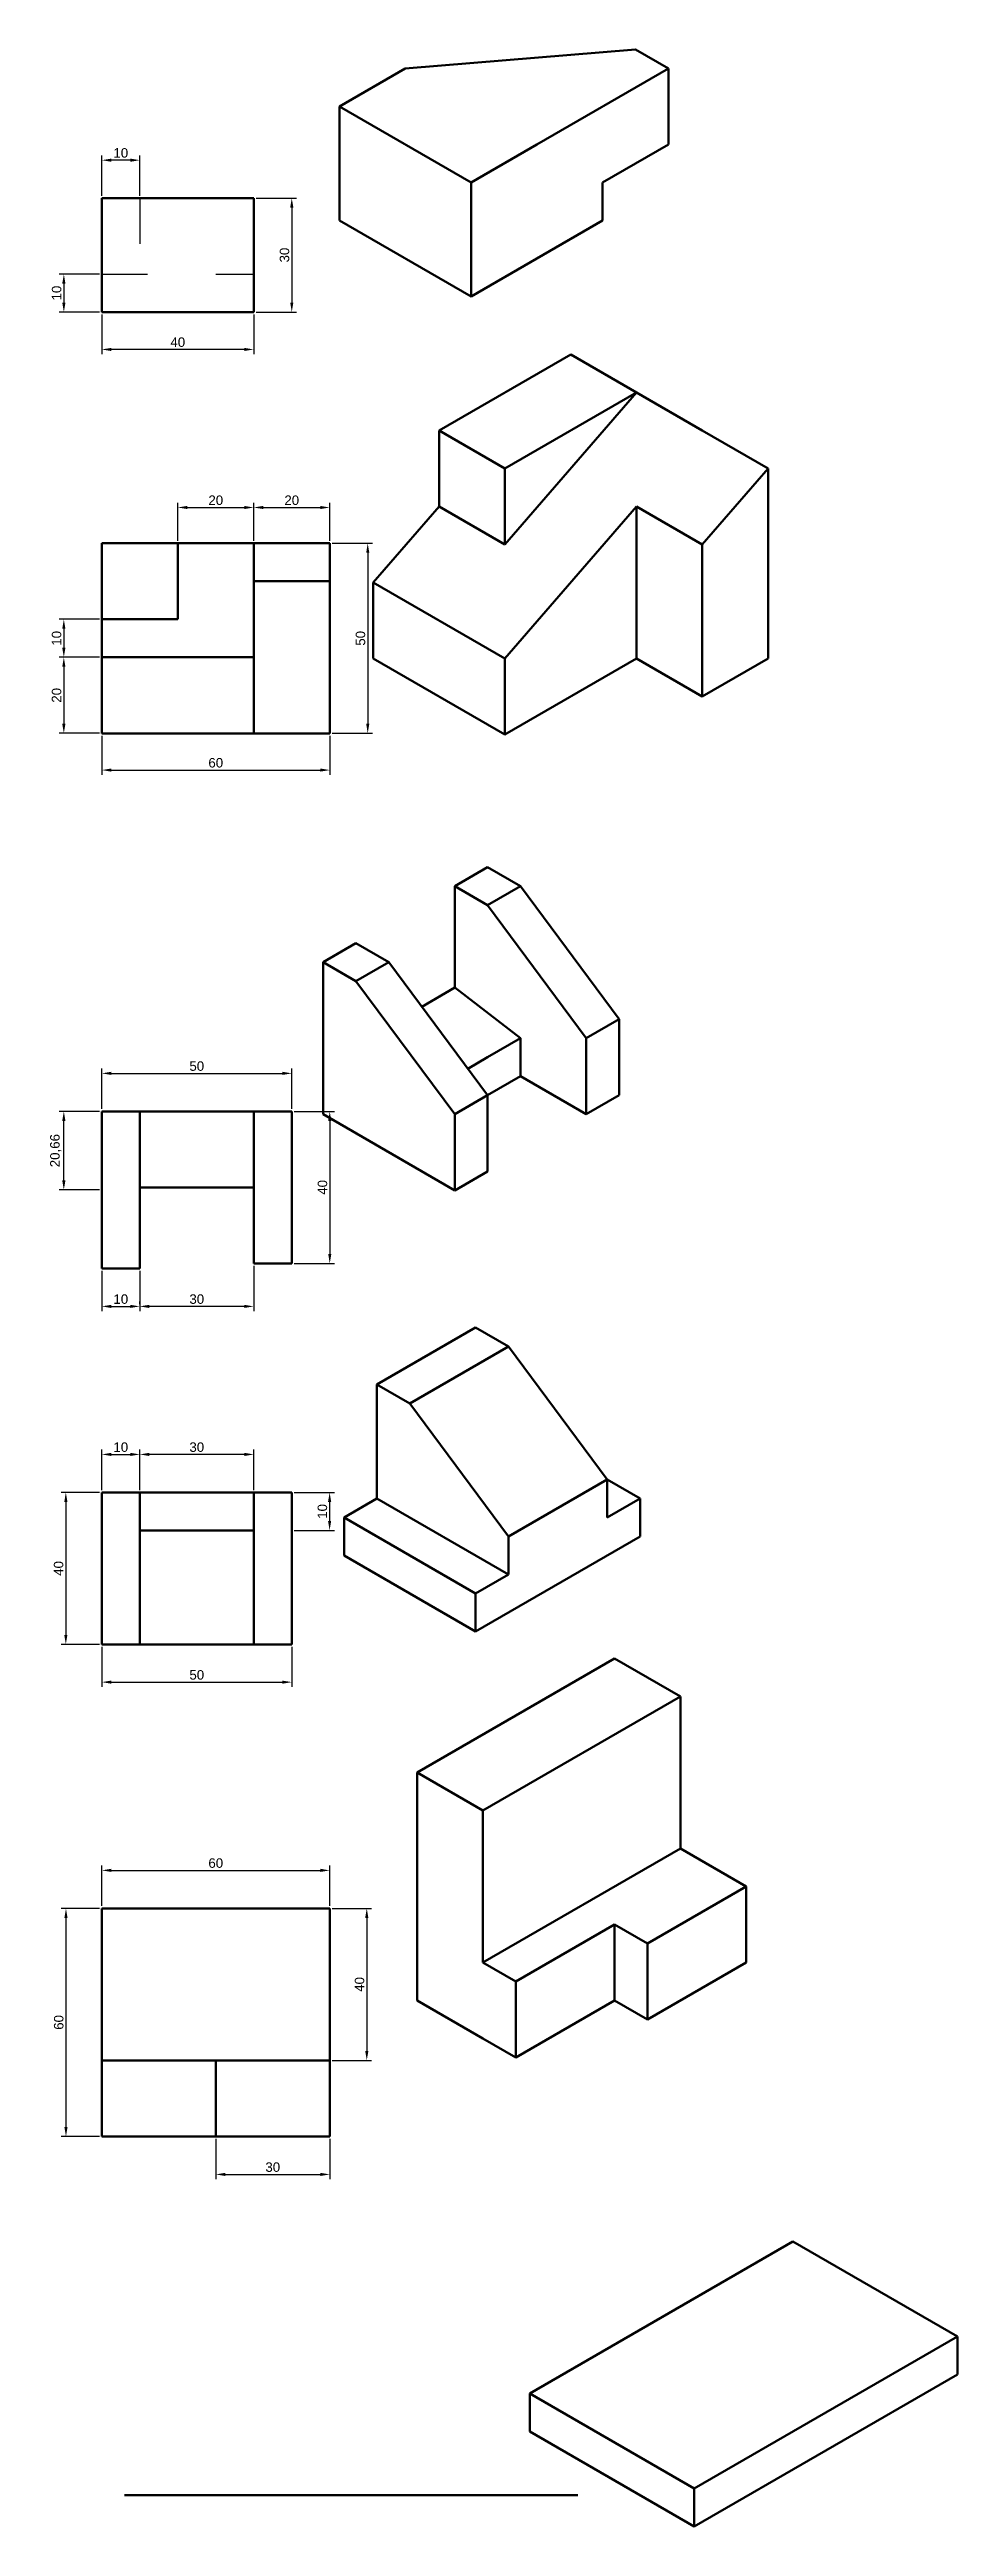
# Model space of a CAD drawing. Header units: millimetres. Extents: x 36 to 362, y 44 to 1470.
# Drawn here: x 36 to 275, y 818 to 1470 of the extents above; entities that cross this region are included whole.
import ezdxf

# ---------------------------------------------------------------- set-up
doc = ezdxf.new("R2010")
doc.units = ezdxf.units.MM
doc.linetypes.add('ACAD_ISO03W100', pattern=[30, 12, -18])
doc.layers.get('0').update_dxf_attribs({"lineweight": 50})
doc.layers.add('cota', color=5, linetype='Continuous', lineweight=25)
doc.layers.add('oculto', color=3, linetype='ACAD_ISO03W100', lineweight=25, plot=False)
doc.styles.get("Standard").update_dxf_attribs({"font": 'arial.ttf'})
doc.dimstyles.new('ISO-25', dxfattribs={"dimtxt": 2.5, "dimasz": 2.5, "dimexe": 1.25, "dimexo": 0.625, "dimtad": 1, "dimtxsty": 'Standard', "dimcen": 2.5, "dimadec": 0, "dimazin": 0, "dimtfac": 1, "dimtmove": 0, "dimatfit": 3, "dimfxl": 1, "dimarcsym": 0})

msp = doc.modelspace()

# ---------------------------------------------------------------- blocks, each defined once
blk = doc.blocks.new('*D40')
at = {"layer": 'cota', "color": 0, "lineweight": -2, "transparency": 16777216}
for p, q in [((49.11, 981.12), (39.05, 981.12)), ((40.3, 978.62), (40.3, 923.62)), ((49.11, 921.12), (39.05, 921.12))]:
    blk.add_line(p, q, dxfattribs=at)
at = {"layer": 'cota', "color": 0, "transparency": 16777216}
for points in [[(39.88, 978.62), (40.71, 978.62), (40.3, 981.12)], [(39.88, 923.62), (40.71, 923.62), (40.3, 921.12)]]:
    blk.add_solid(points, dxfattribs=at)
at = {"layer": 'defpoints', "color": 0, "transparency": 16777216}
for p in [(49.73, 981.12), (40.3, 921.12), (49.73, 921.12)]:
    blk.add_point(p, dxfattribs=at)
at = {"layer": 'cota', "color": 0, "transparency": 16777216, "insert": (38.4, 951.12), "char_height": 2.5, "attachment_point": 5, "rotation": 90}
blk.add_mtext('60', dxfattribs=at)
blk = doc.blocks.new('*D41')
at = {"layer": 'cota', "color": 0, "lineweight": -2, "transparency": 16777216}
for p, q in [((49.73, 981.75), (49.73, 992.37)), ((52.23, 991.12), (107.23, 991.12)), ((109.73, 981.75), (109.73, 992.37))]:
    blk.add_line(p, q, dxfattribs=at)
at = {"layer": 'cota', "color": 0, "transparency": 16777216}
for points in [[(52.23, 991.54), (52.23, 990.71), (49.73, 991.12)], [(107.23, 991.54), (107.23, 990.71), (109.73, 991.12)]]:
    blk.add_solid(points, dxfattribs=at)
at = {"layer": 'defpoints', "color": 0, "transparency": 16777216}
for p in [(109.73, 991.12), (49.73, 981.12), (109.73, 981.12)]:
    blk.add_point(p, dxfattribs=at)
at = {"layer": 'cota', "color": 0, "transparency": 16777216, "insert": (79.73, 993.03), "char_height": 2.5, "attachment_point": 5}
blk.add_mtext('60', dxfattribs=at)
blk = doc.blocks.new('*D42')
at = {"layer": 'cota', "color": 0, "lineweight": -2, "transparency": 16777216}
for p, q in [((110.36, 981.12), (120.73, 981.12)), ((119.48, 978.62), (119.48, 943.62)), ((110.36, 941.12), (120.73, 941.12))]:
    blk.add_line(p, q, dxfattribs=at)
at = {"layer": 'cota', "color": 0, "transparency": 16777216}
for points in [[(119.06, 978.62), (119.9, 978.62), (119.48, 981.12)], [(119.06, 943.62), (119.9, 943.62), (119.48, 941.12)]]:
    blk.add_solid(points, dxfattribs=at)
at = {"layer": 'defpoints', "color": 0, "transparency": 16777216}
for p in [(109.73, 981.12), (109.73, 941.12), (119.48, 941.12)]:
    blk.add_point(p, dxfattribs=at)
at = {"layer": 'cota', "color": 0, "transparency": 16777216, "insert": (117.58, 961.12), "char_height": 2.5, "attachment_point": 5, "rotation": 90}
blk.add_mtext('40', dxfattribs=at)
blk = doc.blocks.new('*D43')
at = {"layer": 'cota', "color": 0, "lineweight": -2, "transparency": 16777216}
for p, q in [((79.73, 920.5), (79.73, 909.87)), ((109.73, 920.5), (109.73, 909.87)), ((82.23, 911.12), (107.23, 911.12))]:
    blk.add_line(p, q, dxfattribs=at)
at = {"layer": 'cota', "color": 0, "transparency": 16777216}
for points in [[(82.23, 911.54), (82.23, 910.71), (79.73, 911.12)], [(107.23, 911.54), (107.23, 910.71), (109.73, 911.12)]]:
    blk.add_solid(points, dxfattribs=at)
at = {"layer": 'defpoints', "color": 0, "transparency": 16777216}
for p in [(79.73, 921.12), (109.73, 921.12), (109.73, 911.12)]:
    blk.add_point(p, dxfattribs=at)
at = {"layer": 'cota', "color": 0, "transparency": 16777216, "insert": (94.73, 913.03), "char_height": 2.5, "attachment_point": 5}
blk.add_mtext('30', dxfattribs=at)
blk = doc.blocks.new('*D44')
at = {"layer": 'cota', "color": 0, "lineweight": -2, "transparency": 16777216}
for p, q in [((49.11, 1090.57), (39.01, 1090.57)), ((40.26, 1088.07), (40.26, 1053.07)), ((49.11, 1050.57), (39.01, 1050.57))]:
    blk.add_line(p, q, dxfattribs=at)
at = {"layer": 'cota', "color": 0, "transparency": 16777216}
for points in [[(39.85, 1088.07), (40.68, 1088.07), (40.26, 1090.57)], [(39.85, 1053.07), (40.68, 1053.07), (40.26, 1050.57)]]:
    blk.add_solid(points, dxfattribs=at)
at = {"layer": 'defpoints', "color": 0, "transparency": 16777216}
for p in [(49.73, 1090.57), (40.26, 1050.57), (49.73, 1050.57)]:
    blk.add_point(p, dxfattribs=at)
at = {"layer": 'cota', "color": 0, "transparency": 16777216, "insert": (38.36, 1070.57), "char_height": 2.5, "attachment_point": 5, "rotation": 90}
blk.add_mtext('40', dxfattribs=at)
blk = doc.blocks.new('*D45')
at = {"layer": 'cota', "color": 0, "lineweight": -2, "transparency": 16777216}
for p, q in [((100.36, 1090.57), (110.95, 1090.57)), ((109.7, 1088.07), (109.7, 1083.07)), ((100.36, 1080.57), (110.95, 1080.57))]:
    blk.add_line(p, q, dxfattribs=at)
at = {"layer": 'cota', "color": 0, "transparency": 16777216}
for points in [[(109.28, 1088.07), (110.11, 1088.07), (109.7, 1090.57)], [(109.28, 1083.07), (110.11, 1083.07), (109.7, 1080.57)]]:
    blk.add_solid(points, dxfattribs=at)
at = {"layer": 'defpoints', "color": 0, "transparency": 16777216}
for p in [(99.73, 1090.57), (99.73, 1080.57), (109.7, 1080.57)]:
    blk.add_point(p, dxfattribs=at)
at = {"layer": 'cota', "color": 0, "transparency": 16777216, "insert": (107.8, 1085.57), "char_height": 2.5, "attachment_point": 5, "rotation": 90}
blk.add_mtext('10', dxfattribs=at)
blk = doc.blocks.new('*D46')
at = {"layer": 'cota', "color": 0, "lineweight": -2, "transparency": 16777216}
for p, q in [((49.73, 1049.95), (49.73, 1039.4)), ((99.73, 1049.95), (99.73, 1039.4)), ((52.23, 1040.65), (97.23, 1040.65))]:
    blk.add_line(p, q, dxfattribs=at)
at = {"layer": 'cota', "color": 0, "transparency": 16777216}
for points in [[(52.23, 1041.06), (52.23, 1040.23), (49.73, 1040.65)], [(97.23, 1041.06), (97.23, 1040.23), (99.73, 1040.65)]]:
    blk.add_solid(points, dxfattribs=at)
at = {"layer": 'defpoints', "color": 0, "transparency": 16777216}
for p in [(49.73, 1050.57), (99.73, 1050.57), (99.73, 1040.65)]:
    blk.add_point(p, dxfattribs=at)
at = {"layer": 'cota', "color": 0, "transparency": 16777216, "insert": (74.73, 1042.55), "char_height": 2.5, "attachment_point": 5}
blk.add_mtext('50', dxfattribs=at)
blk = doc.blocks.new('*D47')
at = {"layer": 'cota', "color": 0, "lineweight": -2, "transparency": 16777216}
for p, q in [((49.73, 1091.2), (49.73, 1101.82)), ((59.73, 1091.2), (59.73, 1101.82)), ((52.23, 1100.57), (57.23, 1100.57))]:
    blk.add_line(p, q, dxfattribs=at)
at = {"layer": 'cota', "color": 0, "transparency": 16777216}
for points in [[(52.23, 1100.98), (52.23, 1100.15), (49.73, 1100.57)], [(57.23, 1100.98), (57.23, 1100.15), (59.73, 1100.57)]]:
    blk.add_solid(points, dxfattribs=at)
at = {"layer": 'defpoints', "color": 0, "transparency": 16777216}
for p in [(59.73, 1100.57), (49.73, 1090.57), (59.73, 1090.57)]:
    blk.add_point(p, dxfattribs=at)
at = {"layer": 'cota', "color": 0, "transparency": 16777216, "insert": (54.73, 1102.47), "char_height": 2.5, "attachment_point": 5}
blk.add_mtext('10', dxfattribs=at)
blk = doc.blocks.new('*D48')
at = {"layer": 'cota', "color": 0, "lineweight": -2, "transparency": 16777216}
for p, q in [((59.73, 1101.19), (59.73, 1101.82)), ((89.73, 1091.2), (89.73, 1101.82)), ((87.23, 1100.57), (62.23, 1100.57))]:
    blk.add_line(p, q, dxfattribs=at)
at = {"layer": 'cota', "color": 0, "transparency": 16777216}
for points in [[(62.23, 1100.98), (62.23, 1100.15), (59.73, 1100.57)], [(87.23, 1100.98), (87.23, 1100.15), (89.73, 1100.57)]]:
    blk.add_solid(points, dxfattribs=at)
at = {"layer": 'defpoints', "color": 0, "transparency": 16777216}
for p in [(59.73, 1100.57), (59.73, 1100.57), (89.73, 1090.57)]:
    blk.add_point(p, dxfattribs=at)
at = {"layer": 'cota', "color": 0, "transparency": 16777216, "insert": (74.73, 1102.47), "char_height": 2.5, "attachment_point": 5}
blk.add_mtext('30', dxfattribs=at)
blk = doc.blocks.new('*D49')
at = {"layer": 'cota', "color": 0, "lineweight": -2, "transparency": 16777216}
for p, q in [((100.36, 1190.83), (110.98, 1190.83)), ((109.73, 1188.33), (109.73, 1153.33)), ((100.36, 1150.83), (110.98, 1150.83))]:
    blk.add_line(p, q, dxfattribs=at)
at = {"layer": 'cota', "color": 0, "transparency": 16777216}
for points in [[(109.32, 1188.33), (110.15, 1188.33), (109.73, 1190.83)], [(109.32, 1153.33), (110.15, 1153.33), (109.73, 1150.83)]]:
    blk.add_solid(points, dxfattribs=at)
at = {"layer": 'defpoints', "color": 0, "transparency": 16777216}
for p in [(99.73, 1190.83), (99.73, 1150.83), (109.73, 1150.83)]:
    blk.add_point(p, dxfattribs=at)
at = {"layer": 'cota', "color": 0, "transparency": 16777216, "insert": (107.83, 1170.83), "char_height": 2.5, "attachment_point": 5, "rotation": 90}
blk.add_mtext('40', dxfattribs=at)
blk = doc.blocks.new('*D50')
at = {"layer": 'cota', "color": 0, "lineweight": -2, "transparency": 16777216}
for p, q in [((49.11, 1190.83), (38.48, 1190.83)), ((39.73, 1172.67), (39.73, 1188.33)), ((49.11, 1170.17), (38.48, 1170.17))]:
    blk.add_line(p, q, dxfattribs=at)
at = {"layer": 'cota', "color": 0, "transparency": 16777216}
for points in [[(39.32, 1188.33), (40.15, 1188.33), (39.73, 1190.83)], [(39.32, 1172.67), (40.15, 1172.67), (39.73, 1170.17)]]:
    blk.add_solid(points, dxfattribs=at)
at = {"layer": 'defpoints', "color": 0, "transparency": 16777216}
for p in [(39.73, 1190.83), (49.73, 1190.83), (49.73, 1170.17)]:
    blk.add_point(p, dxfattribs=at)
at = {"layer": 'cota', "color": 0, "transparency": 16777216, "insert": (37.61, 1180.5), "char_height": 2.5, "attachment_point": 5, "rotation": 90}
blk.add_mtext('20,66', dxfattribs=at)
blk = doc.blocks.new('*D51')
at = {"layer": 'cota', "color": 0, "lineweight": -2, "transparency": 16777216}
for p, q in [((49.73, 1191.46), (49.73, 1202.08)), ((52.23, 1200.83), (97.23, 1200.83)), ((99.73, 1191.46), (99.73, 1202.08))]:
    blk.add_line(p, q, dxfattribs=at)
at = {"layer": 'cota', "color": 0, "transparency": 16777216}
for points in [[(52.23, 1201.25), (52.23, 1200.42), (49.73, 1200.83)], [(97.23, 1201.25), (97.23, 1200.42), (99.73, 1200.83)]]:
    blk.add_solid(points, dxfattribs=at)
at = {"layer": 'defpoints', "color": 0, "transparency": 16777216}
for p in [(99.73, 1200.83), (49.73, 1190.83), (99.73, 1190.83)]:
    blk.add_point(p, dxfattribs=at)
at = {"layer": 'cota', "color": 0, "transparency": 16777216, "insert": (74.73, 1202.73), "char_height": 2.5, "attachment_point": 5}
blk.add_mtext('50', dxfattribs=at)
blk = doc.blocks.new('*D52')
at = {"layer": 'cota', "color": 0, "lineweight": -2, "transparency": 16777216}
for p, q in [((49.73, 1148.89), (49.73, 1138.27)), ((59.73, 1148.89), (59.73, 1138.27)), ((52.23, 1139.52), (57.23, 1139.52))]:
    blk.add_line(p, q, dxfattribs=at)
at = {"layer": 'cota', "color": 0, "transparency": 16777216}
for points in [[(52.23, 1139.93), (52.23, 1139.1), (49.73, 1139.52)], [(57.23, 1139.93), (57.23, 1139.1), (59.73, 1139.52)]]:
    blk.add_solid(points, dxfattribs=at)
at = {"layer": 'defpoints', "color": 0, "transparency": 16777216}
for p in [(49.73, 1149.52), (59.73, 1149.52), (59.73, 1139.52)]:
    blk.add_point(p, dxfattribs=at)
at = {"layer": 'cota', "color": 0, "transparency": 16777216, "insert": (54.73, 1141.42), "char_height": 2.5, "attachment_point": 5}
blk.add_mtext('10', dxfattribs=at)
blk = doc.blocks.new('*D53')
at = {"layer": 'cota', "color": 0, "lineweight": -2, "transparency": 16777216}
for p, q in [((89.73, 1150.21), (89.73, 1138.27)), ((59.73, 1140.14), (59.73, 1140.77)), ((87.23, 1139.52), (62.23, 1139.52))]:
    blk.add_line(p, q, dxfattribs=at)
at = {"layer": 'cota', "color": 0, "transparency": 16777216}
for points in [[(62.23, 1139.93), (62.23, 1139.1), (59.73, 1139.52)], [(87.23, 1139.93), (87.23, 1139.1), (89.73, 1139.52)]]:
    blk.add_solid(points, dxfattribs=at)
at = {"layer": 'defpoints', "color": 0, "transparency": 16777216}
for p in [(89.73, 1150.83), (59.73, 1139.52), (59.73, 1139.52)]:
    blk.add_point(p, dxfattribs=at)
at = {"layer": 'cota', "color": 0, "transparency": 16777216, "insert": (74.73, 1141.42), "char_height": 2.5, "attachment_point": 5}
blk.add_mtext('30', dxfattribs=at)
blk = doc.blocks.new('*D54')
at = {"layer": 'cota', "color": 0, "lineweight": -2, "transparency": 16777216}
for p, q in [((49.73, 1289.67), (49.73, 1279.38)), ((109.73, 1289.67), (109.73, 1279.38)), ((52.23, 1280.63), (107.23, 1280.63))]:
    blk.add_line(p, q, dxfattribs=at)
at = {"layer": 'cota', "color": 0, "transparency": 16777216}
for points in [[(52.23, 1281.05), (52.23, 1280.22), (49.73, 1280.63)], [(107.23, 1281.05), (107.23, 1280.22), (109.73, 1280.63)]]:
    blk.add_solid(points, dxfattribs=at)
at = {"layer": 'defpoints', "color": 0, "transparency": 16777216}
for p in [(49.73, 1290.3), (109.73, 1290.3), (109.73, 1280.63)]:
    blk.add_point(p, dxfattribs=at)
at = {"layer": 'cota', "color": 0, "transparency": 16777216, "insert": (79.73, 1282.54), "char_height": 2.5, "attachment_point": 5}
blk.add_mtext('60', dxfattribs=at)
blk = doc.blocks.new('*D55')
at = {"layer": 'cota', "color": 0, "lineweight": -2, "transparency": 16777216}
for p, q in [((89.73, 1340.92), (89.73, 1350.97)), ((92.23, 1349.72), (107.23, 1349.72)), ((109.73, 1340.92), (109.73, 1350.97))]:
    blk.add_line(p, q, dxfattribs=at)
at = {"layer": 'cota', "color": 0, "transparency": 16777216}
for points in [[(92.23, 1350.14), (92.23, 1349.31), (89.73, 1349.72)], [(107.23, 1350.14), (107.23, 1349.31), (109.73, 1349.72)]]:
    blk.add_solid(points, dxfattribs=at)
at = {"layer": 'defpoints', "color": 0, "transparency": 16777216}
for p in [(109.73, 1349.72), (89.73, 1340.3), (109.73, 1340.3)]:
    blk.add_point(p, dxfattribs=at)
at = {"layer": 'cota', "color": 0, "transparency": 16777216, "insert": (99.73, 1351.62), "char_height": 2.5, "attachment_point": 5}
blk.add_mtext('20', dxfattribs=at)
blk = doc.blocks.new('*D56')
at = {"layer": 'cota', "color": 0, "lineweight": -2, "transparency": 16777216}
for p, q in [((69.73, 1340.92), (69.73, 1350.97)), ((72.23, 1349.72), (87.23, 1349.72)), ((89.73, 1350.35), (89.73, 1350.97))]:
    blk.add_line(p, q, dxfattribs=at)
at = {"layer": 'cota', "color": 0, "transparency": 16777216}
for points in [[(72.23, 1350.14), (72.23, 1349.31), (69.73, 1349.72)], [(87.23, 1350.14), (87.23, 1349.31), (89.73, 1349.72)]]:
    blk.add_solid(points, dxfattribs=at)
at = {"layer": 'defpoints', "color": 0, "transparency": 16777216}
for p in [(89.73, 1349.72), (89.73, 1349.72), (69.73, 1340.3)]:
    blk.add_point(p, dxfattribs=at)
at = {"layer": 'cota', "color": 0, "transparency": 16777216, "insert": (79.73, 1351.62), "char_height": 2.5, "attachment_point": 5}
blk.add_mtext('20', dxfattribs=at)
blk = doc.blocks.new('*D57')
at = {"layer": 'cota', "color": 0, "lineweight": -2, "transparency": 16777216}
for p, q in [((110.36, 1340.3), (120.98, 1340.3)), ((119.73, 1337.8), (119.73, 1292.8)), ((110.36, 1290.3), (120.98, 1290.3))]:
    blk.add_line(p, q, dxfattribs=at)
at = {"layer": 'cota', "color": 0, "transparency": 16777216}
for points in [[(119.32, 1337.8), (120.15, 1337.8), (119.73, 1340.3)], [(119.32, 1292.8), (120.15, 1292.8), (119.73, 1290.3)]]:
    blk.add_solid(points, dxfattribs=at)
at = {"layer": 'defpoints', "color": 0, "transparency": 16777216}
for p in [(109.73, 1340.3), (109.73, 1290.3), (119.73, 1290.3)]:
    blk.add_point(p, dxfattribs=at)
at = {"layer": 'cota', "color": 0, "transparency": 16777216, "insert": (117.83, 1315.3), "char_height": 2.5, "attachment_point": 5, "rotation": 90}
blk.add_mtext('50', dxfattribs=at)
blk = doc.blocks.new('*D58')
at = {"layer": 'cota', "color": 0, "lineweight": -2, "transparency": 16777216}
for p, q in [((49.11, 1310.3), (38.48, 1310.3)), ((39.73, 1307.8), (39.73, 1292.8)), ((49.11, 1290.3), (38.48, 1290.3))]:
    blk.add_line(p, q, dxfattribs=at)
at = {"layer": 'cota', "color": 0, "transparency": 16777216}
for points in [[(39.32, 1307.8), (40.15, 1307.8), (39.73, 1310.3)], [(39.32, 1292.8), (40.15, 1292.8), (39.73, 1290.3)]]:
    blk.add_solid(points, dxfattribs=at)
at = {"layer": 'defpoints', "color": 0, "transparency": 16777216}
for p in [(49.73, 1310.3), (39.73, 1290.3), (49.73, 1290.3)]:
    blk.add_point(p, dxfattribs=at)
at = {"layer": 'cota', "color": 0, "transparency": 16777216, "insert": (37.83, 1300.3), "char_height": 2.5, "attachment_point": 5, "rotation": 90}
blk.add_mtext('20', dxfattribs=at)
blk = doc.blocks.new('*D59')
at = {"layer": 'cota', "color": 0, "lineweight": -2, "transparency": 16777216}
for p, q in [((49.11, 1320.3), (38.48, 1320.3)), ((39.73, 1317.8), (39.73, 1312.8)), ((39.11, 1310.3), (38.48, 1310.3))]:
    blk.add_line(p, q, dxfattribs=at)
at = {"layer": 'cota', "color": 0, "transparency": 16777216}
for points in [[(39.32, 1317.8), (40.15, 1317.8), (39.73, 1320.3)], [(39.32, 1312.8), (40.15, 1312.8), (39.73, 1310.3)]]:
    blk.add_solid(points, dxfattribs=at)
at = {"layer": 'defpoints', "color": 0, "transparency": 16777216}
for p in [(49.73, 1320.3), (39.73, 1310.3), (39.73, 1310.3)]:
    blk.add_point(p, dxfattribs=at)
at = {"layer": 'cota', "color": 0, "transparency": 16777216, "insert": (37.83, 1315.3), "char_height": 2.5, "attachment_point": 5, "rotation": 90}
blk.add_mtext('10', dxfattribs=at)
blk = doc.blocks.new('*D60')
at = {"layer": 'cota', "color": 0, "lineweight": -2, "transparency": 16777216}
for p, q in [((90.36, 1431.14), (100.98, 1431.14)), ((99.73, 1428.64), (99.73, 1403.64)), ((90.36, 1401.14), (100.98, 1401.14))]:
    blk.add_line(p, q, dxfattribs=at)
at = {"layer": 'cota', "color": 0, "transparency": 16777216}
for points in [[(99.32, 1428.64), (100.15, 1428.64), (99.73, 1431.14)], [(99.32, 1403.64), (100.15, 1403.64), (99.73, 1401.14)]]:
    blk.add_solid(points, dxfattribs=at)
at = {"layer": 'defpoints', "color": 0, "transparency": 16777216}
for p in [(89.73, 1431.14), (89.73, 1401.14), (99.73, 1401.14)]:
    blk.add_point(p, dxfattribs=at)
at = {"layer": 'cota', "color": 0, "transparency": 16777216, "insert": (97.83, 1416.14), "char_height": 2.5, "attachment_point": 5, "rotation": 90}
blk.add_mtext('30', dxfattribs=at)
blk = doc.blocks.new('*D61')
at = {"layer": 'cota', "color": 0, "lineweight": -2, "transparency": 16777216}
for p, q in [((49.11, 1411.14), (38.49, 1411.14)), ((39.74, 1408.64), (39.74, 1403.64)), ((49.11, 1401.14), (38.49, 1401.14))]:
    blk.add_line(p, q, dxfattribs=at)
at = {"layer": 'cota', "color": 0, "transparency": 16777216}
for points in [[(39.32, 1408.64), (40.16, 1408.64), (39.74, 1411.14)], [(39.32, 1403.64), (40.16, 1403.64), (39.74, 1401.14)]]:
    blk.add_solid(points, dxfattribs=at)
at = {"layer": 'defpoints', "color": 0, "transparency": 16777216}
for p in [(49.73, 1411.14), (39.74, 1401.14), (49.73, 1401.14)]:
    blk.add_point(p, dxfattribs=at)
at = {"layer": 'cota', "color": 0, "transparency": 16777216, "insert": (37.84, 1406.14), "char_height": 2.5, "attachment_point": 5, "rotation": 90}
blk.add_mtext('10', dxfattribs=at)
blk = doc.blocks.new('*D62')
at = {"layer": 'cota', "color": 0, "lineweight": -2, "transparency": 16777216}
for p, q in [((49.73, 1431.76), (49.73, 1442.36)), ((57.23, 1441.11), (52.23, 1441.11)), ((59.73, 1431.76), (59.73, 1442.36))]:
    blk.add_line(p, q, dxfattribs=at)
at = {"layer": 'cota', "color": 0, "transparency": 16777216}
for points in [[(52.23, 1441.52), (52.23, 1440.69), (49.73, 1441.11)], [(57.23, 1441.52), (57.23, 1440.69), (59.73, 1441.11)]]:
    blk.add_solid(points, dxfattribs=at)
at = {"layer": 'defpoints', "color": 0, "transparency": 16777216}
for p in [(49.73, 1441.11), (49.73, 1431.14), (59.73, 1431.14)]:
    blk.add_point(p, dxfattribs=at)
at = {"layer": 'cota', "color": 0, "transparency": 16777216, "insert": (54.73, 1443.01), "char_height": 2.5, "attachment_point": 5}
blk.add_mtext('10', dxfattribs=at)
blk = doc.blocks.new('*D63')
at = {"layer": 'cota', "color": 0, "lineweight": -2, "transparency": 16777216}
for p, q in [((49.73, 1400.51), (49.73, 1390.06)), ((89.73, 1400.51), (89.73, 1390.06)), ((87.23, 1391.31), (52.23, 1391.31))]:
    blk.add_line(p, q, dxfattribs=at)
at = {"layer": 'cota', "color": 0, "transparency": 16777216}
for points in [[(52.23, 1391.72), (52.23, 1390.89), (49.73, 1391.31)], [(87.23, 1391.72), (87.23, 1390.89), (89.73, 1391.31)]]:
    blk.add_solid(points, dxfattribs=at)
at = {"layer": 'defpoints', "color": 0, "transparency": 16777216}
for p in [(49.73, 1401.14), (89.73, 1401.14), (49.73, 1391.31)]:
    blk.add_point(p, dxfattribs=at)
at = {"layer": 'cota', "color": 0, "transparency": 16777216, "insert": (69.73, 1393.21), "char_height": 2.5, "attachment_point": 5}
blk.add_mtext('40', dxfattribs=at)

# ---------------------------------------------------------------- dimensions: what is measured, and where the dimension line sits
at = {"layer": 'cota'}
for base, p1, p2, picture, middle in [((49.733, 1441.106), (59.733, 1431.137), (49.733, 1431.137), '*D62', (54.733, 1443.008)), ((49.733, 1391.308), (89.733, 1401.137), (49.733, 1401.137), '*D63', (69.733, 1393.209)), ((89.733, 1349.722), (69.733, 1340.297), (89.733, 1349.722), '*D56', (79.733, 1351.624)), ((109.733, 1349.722), (89.733, 1340.297), (109.733, 1340.297), '*D55', (99.733, 1351.624)), ((109.733, 1280.635), (49.733, 1290.297), (109.733, 1290.297), '*D54', (79.733, 1282.536)), ((99.733, 1200.832), (49.733, 1190.832), (99.733, 1190.832), '*D51', (74.733, 1202.734)), ((59.733, 1139.518), (49.733, 1149.518), (59.733, 1149.518), '*D52', (54.733, 1141.419)), ((59.733, 1139.518), (89.733, 1150.832), (59.733, 1139.518), '*D53', (74.733, 1141.42)), ((59.733, 1100.568), (49.733, 1090.571), (59.733, 1090.571), '*D47', (54.733, 1102.469)), ((59.733, 1100.568), (89.733, 1090.571), (59.733, 1100.568), '*D48', (74.733, 1102.47)), ((99.733, 1040.647), (49.733, 1050.571), (99.733, 1050.571), '*D46', (74.733, 1042.548)), ((109.733, 991.124), (49.733, 981.124), (109.733, 981.124), '*D41', (79.733, 993.026)), ((109.733, 911.124), (79.733, 921.124), (109.733, 921.124), '*D43', (94.733, 913.027))]:
    dim = msp.add_linear_dim(base=base, p1=p1, p2=p2, dimstyle='ISO-25', dxfattribs=at)
    dim.commit()
    dim.dimension.update_dxf_attribs({"geometry": picture, "text_midpoint": middle})
for base, p1, p2, picture, middle in [((99.733, 1401.137), (89.733, 1431.137), (89.733, 1401.137), '*D60', (97.831, 1416.137)), ((39.741, 1401.137), (49.733, 1411.137), (49.733, 1401.137), '*D61', (37.84, 1406.137)), ((119.733, 1290.297), (109.733, 1340.297), (109.733, 1290.297), '*D57', (117.832, 1315.297)), ((39.733, 1310.297), (49.733, 1320.297), (39.733, 1310.297), '*D59', (37.832, 1315.297)), ((39.733, 1290.297), (49.733, 1310.297), (49.733, 1290.297), '*D58', (37.832, 1300.297)), ((39.733, 1190.832), (49.733, 1170.175), (49.733, 1190.832), '*D50', (37.606, 1180.504)), ((109.733, 1150.832), (99.733, 1190.832), (99.733, 1150.832), '*D49', (107.832, 1170.832)), ((40.264, 1050.571), (49.733, 1090.571), (49.733, 1050.571), '*D44', (38.363, 1070.571)), ((109.698, 1080.571), (99.733, 1090.571), (99.733, 1080.571), '*D45', (107.796, 1085.571)), ((40.298, 921.124), (49.733, 981.124), (49.733, 921.124), '*D40', (38.396, 951.124)), ((119.479, 941.124), (109.733, 981.124), (109.733, 941.124), '*D42', (117.578, 961.124))]:
    dim = msp.add_linear_dim(base=base, p1=p1, p2=p2, angle=90, dimstyle='ISO-25', dxfattribs=at)
    dim.commit()
    dim.dimension.update_dxf_attribs({"geometry": picture, "text_midpoint": middle})

# ---------------------------------------------------------------- linework, layer by layer
for p, q in [((190.218, 1470.219), (129.596, 1465.219)), ((198.878, 1465.219), (190.218, 1470.219)), ((129.596, 1465.219), (112.276, 1455.219)), ((164.237, 1445.219), (198.878, 1465.219)), ((198.878, 1465.219), (198.878, 1445.219)), ((112.276, 1425.219), (112.276, 1455.219)), ((112.276, 1455.219), (146.917, 1435.219)), ((164.237, 1445.219), (146.917, 1435.219)), ((181.558, 1435.219), (198.878, 1445.219)), ((146.917, 1435.219), (146.917, 1405.219)), ((181.558, 1425.219), (181.558, 1435.219)), ((49.733, 1411.137), (49.733, 1431.137)), ((49.733, 1431.137), (79.733, 1431.137)), ((89.733, 1431.137), (79.733, 1431.137)), ((89.733, 1401.137), (89.733, 1431.137)), ((146.917, 1405.219), (112.276, 1425.219)), ((146.917, 1405.219), (181.558, 1425.219)), ((49.733, 1401.137), (49.733, 1411.137)), ((49.733, 1401.137), (89.733, 1401.137)), ((173.164, 1389.975), (138.523, 1369.975)), ((190.484, 1379.975), (173.164, 1389.975)), ((155.843, 1359.975), (190.484, 1379.975)), ((155.843, 1339.975), (190.484, 1379.975)), ((207.805, 1369.975), (190.484, 1379.975)), ((138.523, 1369.975), (155.843, 1359.975)), ((138.523, 1369.975), (138.523, 1349.975)), ((225.125, 1359.975), (207.805, 1369.975)), ((155.843, 1359.975), (155.843, 1339.975)), ((225.125, 1359.975), (207.805, 1339.975)), ((225.125, 1309.975), (225.125, 1359.975)), ((138.523, 1349.975), (121.202, 1329.975)), ((155.843, 1339.975), (138.523, 1349.975)), ((190.484, 1349.975), (155.843, 1309.975)), ((207.805, 1339.975), (190.484, 1349.975)), ((190.484, 1349.975), (190.484, 1309.975)), ((190.484, 1349.975), (190.484, 1349.975)), ((49.733, 1290.297), (49.733, 1340.297)), ((49.733, 1340.297), (109.733, 1340.297)), ((69.733, 1320.297), (69.733, 1340.297)), ((89.733, 1330.297), (89.733, 1340.297)), ((109.733, 1340.297), (109.733, 1330.297)), ((207.805, 1299.975), (207.805, 1339.975)), ((109.733, 1330.297), (89.733, 1330.297)), ((89.733, 1330.297), (89.733, 1290.297)), ((109.733, 1290.297), (109.733, 1330.297)), ((121.202, 1309.975), (121.202, 1329.975)), ((155.843, 1309.975), (121.202, 1329.975)), ((69.733, 1320.297), (49.733, 1320.297)), ((89.733, 1310.297), (49.733, 1310.297)), ((89.733, 1290.297), (89.733, 1310.297)), ((121.202, 1309.975), (155.843, 1289.975)), ((155.843, 1289.975), (190.484, 1309.975)), ((155.843, 1289.975), (155.843, 1309.975)), ((190.484, 1309.975), (207.805, 1299.975)), ((207.805, 1299.975), (225.125, 1309.975)), ((49.733, 1290.297), (89.733, 1290.297)), ((89.733, 1290.297), (109.733, 1290.297)), ((142.618, 1250.052), (151.278, 1255.052)), ((151.278, 1255.052), (159.939, 1250.052)), ((142.618, 1223.385), (142.618, 1250.052)), ((151.278, 1245.052), (142.618, 1250.052)), ((159.939, 1250.052), (151.278, 1245.052)), ((151.278, 1245.052), (177.259, 1210.052)), ((159.939, 1250.052), (185.919, 1215.052)), ((107.977, 1230.052), (116.637, 1235.052)), ((125.298, 1230.052), (116.637, 1235.052)), ((107.977, 1190.052), (107.977, 1230.052)), ((107.977, 1230.052), (116.637, 1225.052)), ((116.637, 1225.052), (125.298, 1230.052)), ((125.298, 1230.052), (151.278, 1195.052)), ((116.637, 1225.052), (142.618, 1190.052)), ((142.618, 1223.385), (133.98, 1218.356)), ((159.939, 1210.052), (142.618, 1223.385)), ((177.259, 1210.052), (185.919, 1215.052)), ((185.919, 1215.052), (185.919, 1195.052)), ((151.278, 1205.052), (159.939, 1210.052)), ((159.939, 1210.052), (159.939, 1200.052)), ((177.259, 1190.052), (177.259, 1210.052)), ((151.278, 1205.052), (146.099, 1202.029)), ((159.939, 1200.052), (151.278, 1195.052)), ((177.259, 1190.052), (159.939, 1200.052)), ((151.278, 1195.052), (142.618, 1190.052)), ((151.278, 1175.052), (151.278, 1195.052)), ((185.919, 1195.052), (177.259, 1190.052)), ((49.733, 1149.518), (49.733, 1190.832)), ((59.733, 1190.832), (49.733, 1190.832)), ((59.733, 1190.832), (99.733, 1190.832)), ((59.733, 1170.832), (59.733, 1190.832)), ((89.733, 1170.832), (89.733, 1190.832)), ((99.733, 1190.832), (99.733, 1150.832)), ((142.618, 1170.052), (107.977, 1190.052)), ((142.618, 1190.052), (142.618, 1170.052)), ((142.618, 1170.052), (151.278, 1175.052)), ((89.733, 1170.832), (59.733, 1170.832)), ((59.733, 1170.832), (59.733, 1149.518)), ((89.733, 1150.832), (89.733, 1170.832)), ((59.733, 1149.518), (49.733, 1149.518)), ((99.733, 1150.832), (89.733, 1150.832)), ((122.148, 1118.987), (148.129, 1133.987)), ((130.808, 1113.987), (156.789, 1128.987)), ((156.789, 1128.987), (148.129, 1133.987)), ((156.789, 1128.987), (182.77, 1093.987)), ((122.148, 1098.987), (122.148, 1118.987)), ((122.148, 1118.987), (130.808, 1113.987)), ((130.808, 1113.987), (156.789, 1078.987)), ((122.148, 1088.987), (122.148, 1098.987)), ((49.733, 1050.571), (49.733, 1090.571)), ((49.733, 1090.571), (59.733, 1090.571)), ((59.733, 1090.571), (59.733, 1050.571)), ((59.733, 1090.571), (89.733, 1090.571)), ((99.733, 1090.571), (89.733, 1090.571)), ((89.733, 1090.571), (89.733, 1050.571)), ((99.733, 1050.571), (99.733, 1090.571)), ((122.148, 1088.987), (113.488, 1083.987)), ((156.789, 1068.987), (122.148, 1088.987)), ((182.77, 1093.987), (156.789, 1078.987)), ((182.77, 1083.987), (182.77, 1093.987)), ((191.43, 1088.987), (182.77, 1093.987)), ((191.43, 1088.987), (182.77, 1083.987)), ((191.43, 1078.987), (191.43, 1088.987)), ((113.488, 1073.987), (113.488, 1083.987)), ((113.488, 1083.987), (148.129, 1063.987)), ((59.733, 1080.571), (89.733, 1080.571)), ((148.129, 1053.987), (191.43, 1078.987)), ((156.789, 1078.987), (156.789, 1068.987)), ((148.129, 1053.987), (113.488, 1073.987)), ((156.789, 1068.987), (148.129, 1063.987)), ((148.129, 1063.987), (148.129, 1053.987)), ((49.733, 1050.571), (99.733, 1050.571)), ((184.696, 1046.847), (132.734, 1016.847)), ((202.016, 1036.847), (184.696, 1046.847)), ((150.055, 1006.847), (202.016, 1036.847)), ((202.016, 1036.847), (202.016, 996.847)), ((132.734, 956.847), (132.734, 1016.847)), ((132.734, 1016.847), (150.055, 1006.847)), ((150.055, 966.847), (150.055, 1006.847)), ((150.055, 966.847), (202.016, 996.847)), ((202.016, 996.847), (219.337, 986.847)), ((219.337, 986.847), (193.356, 971.847)), ((219.337, 966.847), (219.337, 986.847)), ((49.733, 921.124), (49.733, 981.124)), ((49.733, 981.124), (109.733, 981.124)), ((109.733, 981.124), (109.733, 921.124)), ((158.715, 961.847), (184.696, 976.847)), ((184.696, 956.847), (184.696, 976.847)), ((184.696, 976.847), (193.356, 971.847)), ((193.356, 971.847), (193.356, 951.847)), ((158.715, 961.847), (150.055, 966.847)), ((193.356, 951.847), (219.337, 966.847)), ((158.715, 941.847), (158.715, 961.847)), ((150.055, 946.847), (132.734, 956.847)), ((158.715, 941.847), (184.696, 956.847)), ((193.356, 951.847), (184.696, 956.847)), ((150.055, 946.847), (158.715, 941.847)), ((79.733, 941.124), (49.733, 941.124)), ((79.733, 921.124), (79.733, 941.124)), ((79.733, 941.124), (109.733, 941.124)), ((49.733, 921.124), (79.733, 921.124)), ((109.733, 921.124), (79.733, 921.124)), ((231.668, 893.493), (162.386, 853.493)), ((274.97, 868.493), (231.668, 893.493)), ((274.97, 868.493), (205.688, 828.493)), ((274.97, 858.493), (274.97, 868.493)), ((205.688, 818.493), (274.97, 858.493)), ((162.386, 843.493), (162.386, 853.493)), ((162.386, 853.493), (205.688, 828.493)), ((205.688, 818.493), (162.386, 843.493)), ((205.688, 828.493), (205.688, 818.493)), ((55.672, 826.727), (175.062, 826.727))]:
    msp.add_line(p, q)
at = {"layer": 'oculto'}
for p, q in [((59.733, 1431.137), (59.733, 1401.137)), ((49.733, 1411.137), (89.733, 1411.137))]:
    msp.add_line(p, q, dxfattribs=at)

msp.set_redraw_order([(e.dxf.handle, doc.entitydb.next_handle()) for e in msp.query("TEXT MTEXT ATTDEF DIMENSION ARC_DIMENSION")])  # texts and dimensions are drawn at this point

doc.saveas('drawing.dxf')
